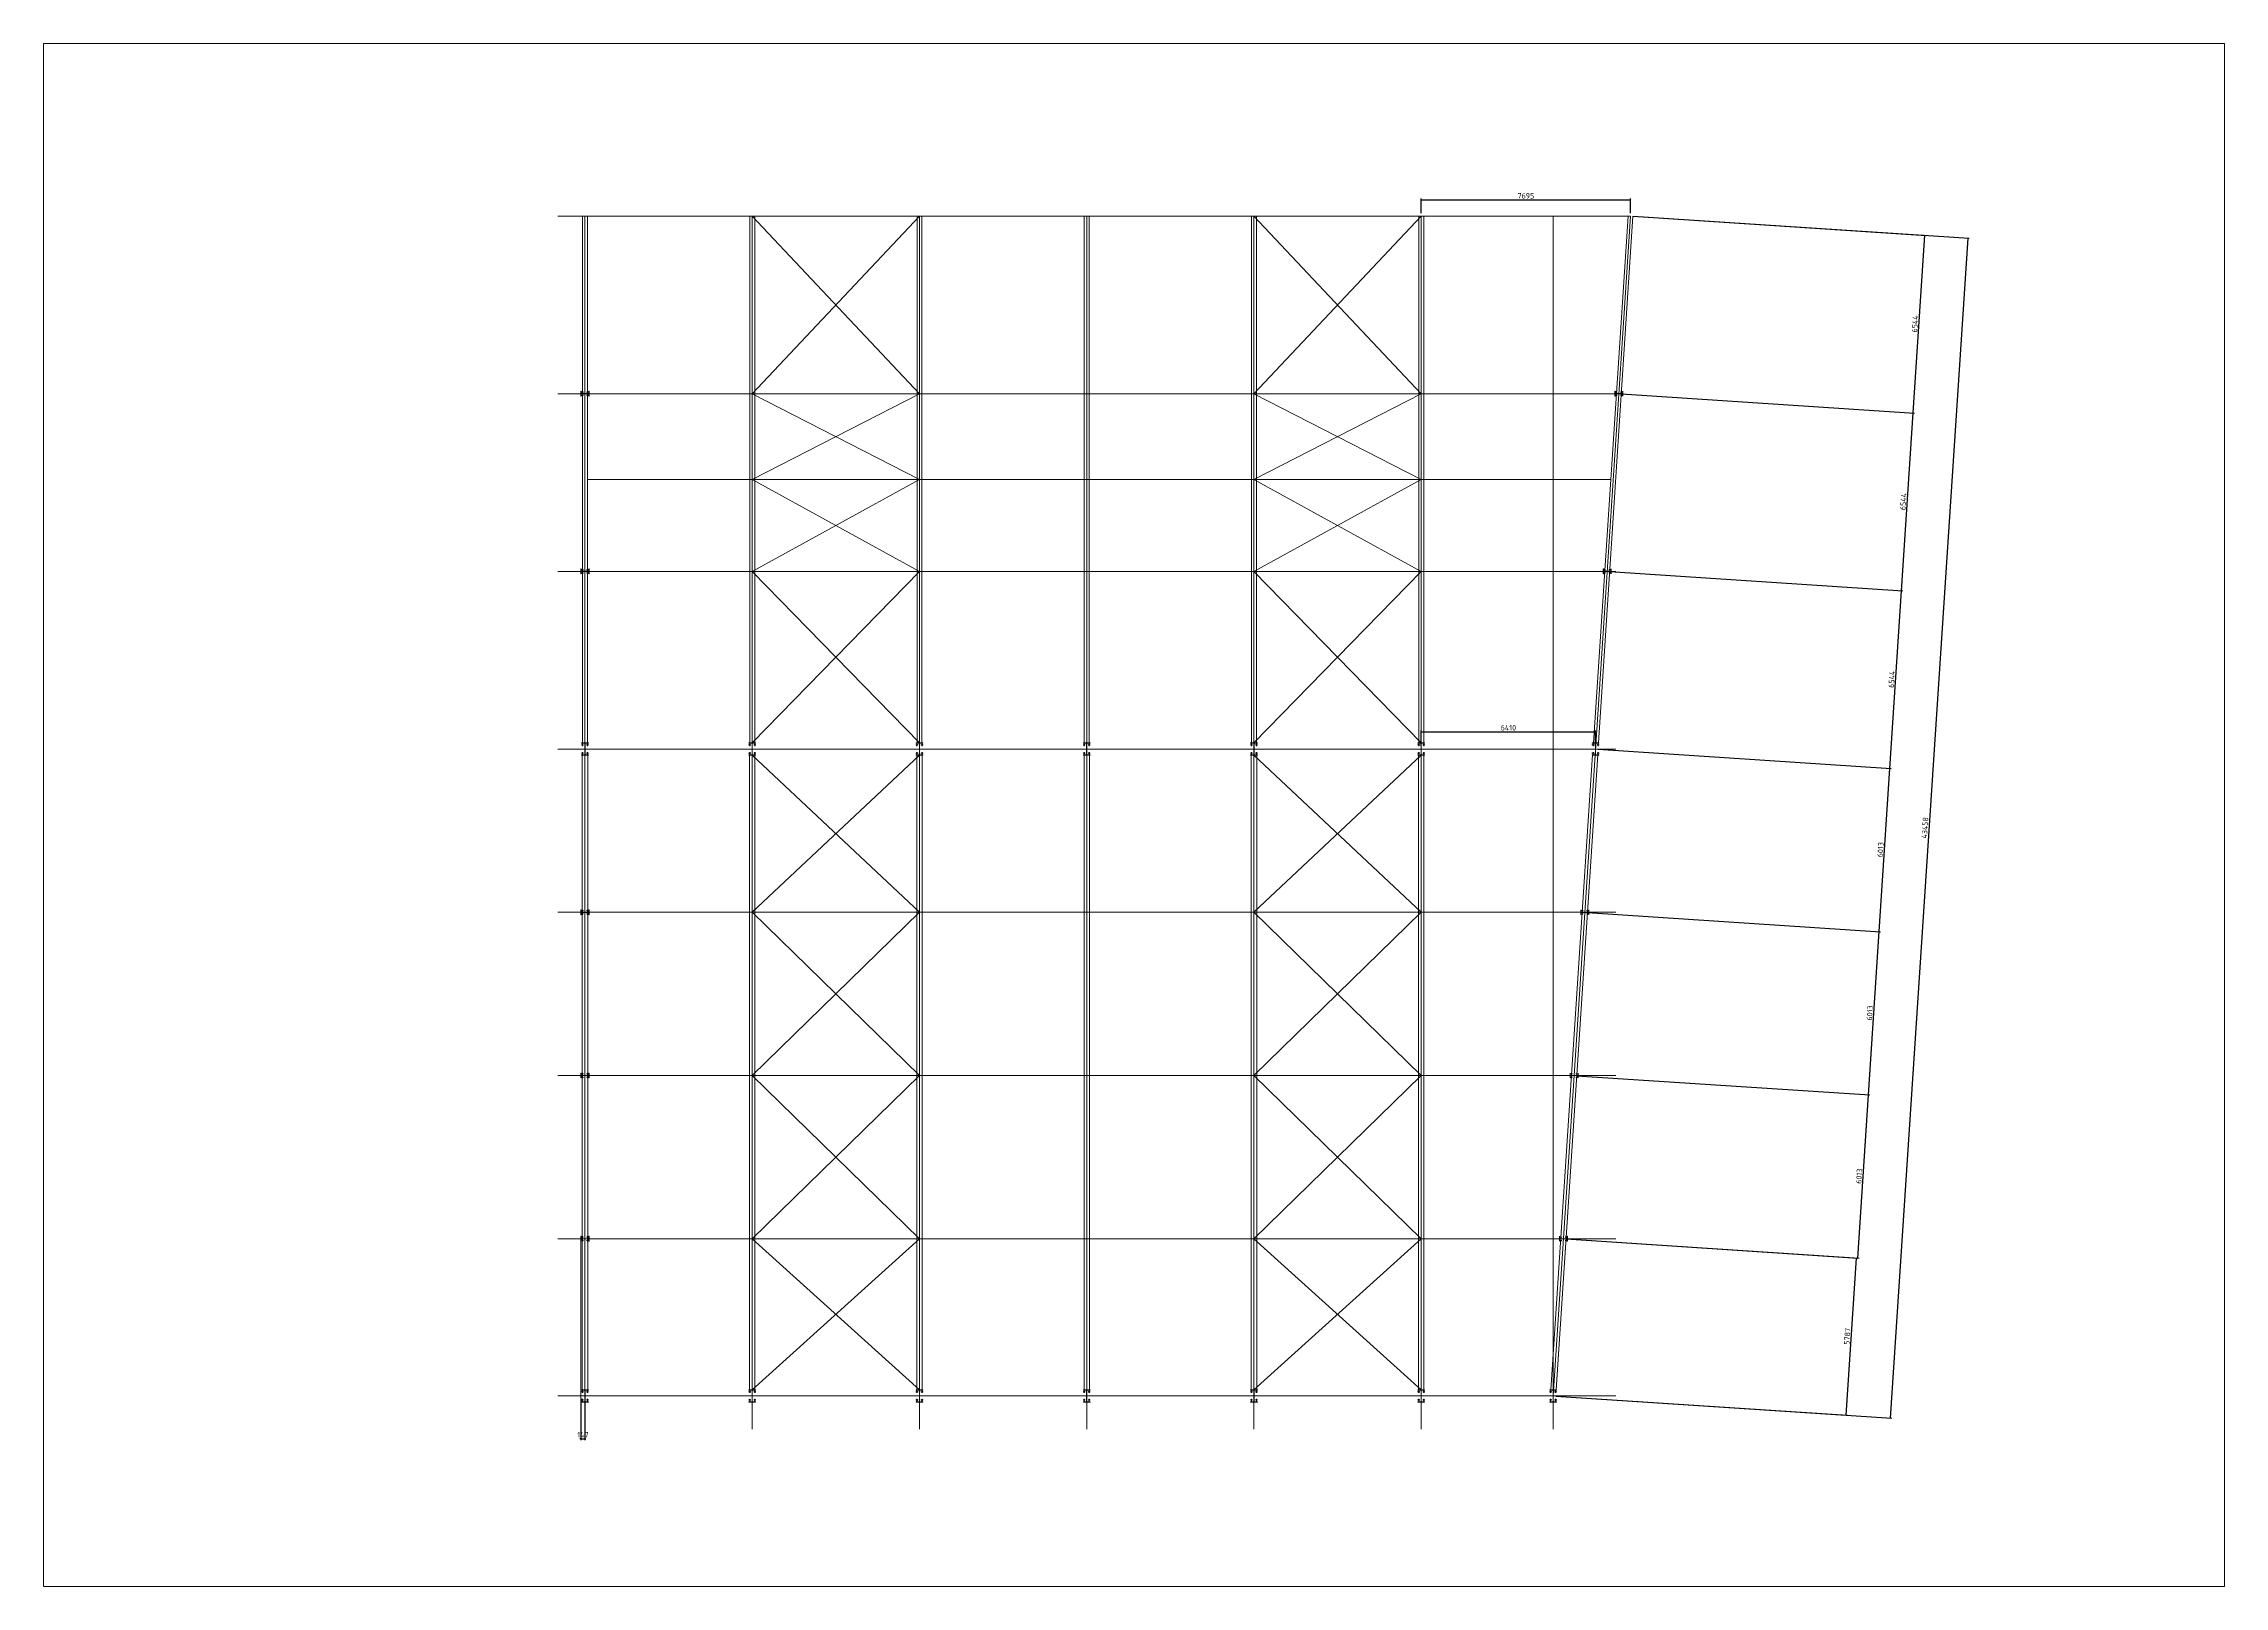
# Model space of a CAD drawing. Extents: x 485428 to 797698, y 56414 to 211814.
# Drawn here: x 485428 to 565618, y 98414 to 155114 of the extents above; entities that cross this region are included whole.
import ezdxf

# ---------------------------------------------------------------- set-up
doc = ezdxf.new("R2010")
doc.units = 0
doc.header["$LTSCALE"] = 1000
doc.header["$MEASUREMENT"] = 0
doc.layers.add('DOTE', color=1, linetype='Continuous')
doc.styles.get("Standard").update_dxf_attribs({"font": 'gbenor.shx', "bigfont": 'gbcbig.shx'})
doc.dimstyles.get("Standard").update_dxf_attribs({"dimscale": 100, "dimtxt": 2, "dimasz": 0.4, "dimexe": 0.5, "dimexo": 1, "dimgap": 0.5, "dimtad": 1, "dimdec": 0, "dimzin": 0, "dimdsep": 46, "dimtxsty": 'Standard', "dimblk": 'ARCHTICK', "dimcen": 0.09, "dimadec": 0, "dimazin": 0, "dimtfac": 1, "dimtdec": 0, "dimtix": 1, "dimtmove": 2, "dimatfit": 3, "dimfxl": 1, "dimtolj": 1, "dimtzin": 0, "dimarcsym": 0})

# ---------------------------------------------------------------- blocks, each defined once
blk = doc.blocks.new('_ArchTick')
at = {"color": 0, "linetype": 'ByBlock', "const_width": 0.4}
blk.add_lwpolyline([(-0.5, -0.5), (0.5, 0.5)], dxfattribs=at)
blk = doc.blocks.new('*D20')
at = {"color": 3, "lineweight": -2}
for p, q in [((543880, 148773), (556229, 147962)), ((556179, 147966), (553334, 104601)), ((541035, 105408), (553384, 104597))]:
    blk.add_line(p, q, dxfattribs=at)
at = {"layer": 'Defpoints', "color": 0}
for p in [(543781, 148779), (540935, 105414), (553334, 104601)]:
    blk.add_point(p, dxfattribs=at)
at = {"color": 3, "lineweight": -2, "xscale": 40, "yscale": 40, "zscale": 40}
for p, rotation in [((556179, 147966), 86.24591067450318), ((553334, 104601), 266.2459106745032)]:
    blk.add_blockref('_ArchTick', p, dxfattribs=dict(at, rotation=rotation))
at = {"color": 0, "lineweight": 15, "insert": (554607, 126293), "char_height": 200, "attachment_point": 5, "rotation": 86.24591}
blk.add_mtext('\\A1;43458', dxfattribs=at)
blk = doc.blocks.new('*D21')
at = {"color": 3, "lineweight": -2}
for p, q in [((536085, 129289), (536085, 129869)), ((536085, 129819), (542495, 129819)), ((542495, 129289), (542495, 129869))]:
    blk.add_line(p, q, dxfattribs=at)
at = {"layer": 'Defpoints', "color": 0}
for p in [(536085, 129189), (542495, 129819), (542495, 129189)]:
    blk.add_point(p, dxfattribs=at)
at = {"color": 3, "lineweight": -2, "xscale": 40, "yscale": 40, "zscale": 40, "rotation": 180}
blk.add_blockref('_ArchTick', (536085, 129819), dxfattribs=at)
at = {"color": 3, "lineweight": -2, "xscale": 40, "yscale": 40, "zscale": 40}
blk.add_blockref('_ArchTick', (542495, 129819), dxfattribs=at)
at = {"color": 0, "lineweight": 15, "insert": (539290, 129969), "char_height": 200, "attachment_point": 5}
blk.add_mtext('\\A1;6410', dxfattribs=at)
blk = doc.blocks.new('*D22')
at = {"color": 3, "lineweight": -2}
for p, q in [((541414, 111183), (552138, 110479)), ((551709, 104707), (552088, 110482)), ((541035, 105408), (551759, 104704))]:
    blk.add_line(p, q, dxfattribs=at)
at = {"layer": 'Defpoints', "color": 0}
for p in [(541314, 111189), (552088, 110482), (540935, 105414)]:
    blk.add_point(p, dxfattribs=at)
at = {"color": 3, "lineweight": -2, "xscale": 40, "yscale": 40, "zscale": 40}
for p, rotation in [((552088, 110482), 86.24591067450358), ((551709, 104707), 266.2459106745036)]:
    blk.add_blockref('_ArchTick', p, dxfattribs=dict(at, rotation=rotation))
at = {"color": 0, "lineweight": 15, "insert": (551749, 107604), "char_height": 200, "attachment_point": 5, "rotation": 86.24591}
blk.add_mtext('\\A1;5787', dxfattribs=at)
blk = doc.blocks.new('*D23')
at = {"color": 3, "lineweight": -2}
for p, q in [((541808, 117183), (552581, 116476)), ((552138, 110479), (552531, 116479)), ((541414, 111183), (552188, 110476))]:
    blk.add_line(p, q, dxfattribs=at)
at = {"layer": 'Defpoints', "color": 0}
for p in [(541708, 117189), (552531, 116479), (541314, 111189)]:
    blk.add_point(p, dxfattribs=at)
at = {"color": 3, "lineweight": -2, "xscale": 40, "yscale": 40, "zscale": 40}
for p, rotation in [((552531, 116479), 86.24591067447895), ((552138, 110479), 266.245910674479)]:
    blk.add_blockref('_ArchTick', p, dxfattribs=dict(at, rotation=rotation))
at = {"color": 0, "lineweight": 15, "insert": (552185, 113489), "char_height": 200, "attachment_point": 5, "rotation": 86.24591}
blk.add_mtext('\\A1;6013', dxfattribs=at)
blk = doc.blocks.new('*D24')
at = {"color": 3, "lineweight": -2}
for p, q in [((542201, 123183), (552975, 122476)), ((552531, 116479), (552925, 122479)), ((541808, 117183), (552581, 116476))]:
    blk.add_line(p, q, dxfattribs=at)
at = {"layer": 'Defpoints', "color": 0}
for p in [(542102, 123189), (552925, 122479), (541708, 117189)]:
    blk.add_point(p, dxfattribs=at)
at = {"color": 3, "lineweight": -2, "xscale": 40, "yscale": 40, "zscale": 40}
for p, rotation in [((552925, 122479), 86.24591067447895), ((552531, 116479), 266.245910674479)]:
    blk.add_blockref('_ArchTick', p, dxfattribs=dict(at, rotation=rotation))
at = {"color": 0, "lineweight": 15, "insert": (552579, 119489), "char_height": 200, "attachment_point": 5, "rotation": 86.24591}
blk.add_mtext('\\A1;6013', dxfattribs=at)
blk = doc.blocks.new('*D25')
at = {"color": 3, "lineweight": -2}
for p, q in [((542595, 129183), (553369, 128476)), ((552925, 122479), (553319, 128479)), ((542201, 123183), (552975, 122476))]:
    blk.add_line(p, q, dxfattribs=at)
at = {"layer": 'Defpoints', "color": 0}
for p in [(542495, 129189), (553319, 128479), (542102, 123189)]:
    blk.add_point(p, dxfattribs=at)
at = {"color": 3, "lineweight": -2, "xscale": 40, "yscale": 40, "zscale": 40}
for p, rotation in [((553319, 128479), 86.24591067447895), ((552925, 122479), 266.245910674479)]:
    blk.add_blockref('_ArchTick', p, dxfattribs=dict(at, rotation=rotation))
at = {"color": 0, "lineweight": 15, "insert": (552972, 125489), "char_height": 200, "attachment_point": 5, "rotation": 86.24591}
blk.add_mtext('\\A1;6013', dxfattribs=at)
blk = doc.blocks.new('*D26')
at = {"color": 3, "lineweight": -2}
for p, q in [((543024, 135713), (553797, 135006)), ((553319, 128479), (553747, 135009)), ((542595, 129183), (553369, 128476))]:
    blk.add_line(p, q, dxfattribs=at)
at = {"layer": 'Defpoints', "color": 0}
for p in [(542924, 135719), (553747, 135009), (542495, 129189)]:
    blk.add_point(p, dxfattribs=at)
at = {"color": 3, "lineweight": -2, "xscale": 40, "yscale": 40, "zscale": 40}
for p, rotation in [((553747, 135009), 86.24591067447895), ((553319, 128479), 266.245910674479)]:
    blk.add_blockref('_ArchTick', p, dxfattribs=dict(at, rotation=rotation))
at = {"color": 0, "lineweight": 15, "insert": (553383, 131754), "char_height": 200, "attachment_point": 5, "rotation": 86.24591}
blk.add_mtext('\\A1;6544', dxfattribs=at)
blk = doc.blocks.new('*D27')
at = {"color": 3, "lineweight": -2}
for p, q in [((543452, 142243), (554226, 141536)), ((553747, 135009), (554176, 141539)), ((543024, 135713), (553797, 135006))]:
    blk.add_line(p, q, dxfattribs=at)
at = {"layer": 'Defpoints', "color": 0}
for p in [(543352, 142249), (554176, 141539), (542924, 135719)]:
    blk.add_point(p, dxfattribs=at)
at = {"color": 3, "lineweight": -2, "xscale": 40, "yscale": 40, "zscale": 40}
for p, rotation in [((554176, 141539), 86.24591067447895), ((553747, 135009), 266.245910674479)]:
    blk.add_blockref('_ArchTick', p, dxfattribs=dict(at, rotation=rotation))
at = {"color": 0, "lineweight": 15, "insert": (553812, 138284), "char_height": 200, "attachment_point": 5, "rotation": 86.24591}
blk.add_mtext('\\A1;6544', dxfattribs=at)
blk = doc.blocks.new('*D28')
at = {"color": 3, "lineweight": -2}
for p, q in [((543880, 148773), (554654, 148066)), ((554176, 141539), (554604, 148069)), ((543452, 142243), (554226, 141536))]:
    blk.add_line(p, q, dxfattribs=at)
at = {"layer": 'Defpoints', "color": 0}
for p in [(543781, 148779), (554604, 148069), (543352, 142249)]:
    blk.add_point(p, dxfattribs=at)
at = {"color": 3, "lineweight": -2, "xscale": 40, "yscale": 40, "zscale": 40}
for p, rotation in [((554604, 148069), 86.24591067447895), ((554176, 141539), 266.245910674479)]:
    blk.add_blockref('_ArchTick', p, dxfattribs=dict(at, rotation=rotation))
at = {"color": 0, "lineweight": 15, "insert": (554240, 144814), "char_height": 200, "attachment_point": 5, "rotation": 86.24591}
blk.add_mtext('\\A1;6544', dxfattribs=at)
blk = doc.blocks.new('*D413')
at = {"color": 0, "lineweight": -2}
for p, q in [((505185, 105314), (505185, 103785)), ((505332, 105314), (505332, 103785)), ((505185, 103835), (505145, 103835)), ((505185, 103835), (505332, 103835)), ((505332, 103835), (505372, 103835))]:
    blk.add_line(p, q, dxfattribs=at)
at = {"layer": 'Defpoints', "color": 0}
for p in [(505185, 105414), (505332, 105414), (505332, 103835)]:
    blk.add_point(p, dxfattribs=at)
at = {"color": 0, "lineweight": -2, "xscale": 40, "yscale": 40, "zscale": 40}
blk.add_blockref('_ArchTick', (505185, 103835), dxfattribs=at)
at = {"color": 0, "lineweight": -2, "xscale": 40, "yscale": 40, "zscale": 40, "rotation": 180}
blk.add_blockref('_ArchTick', (505332, 103835), dxfattribs=at)
at = {"color": 0, "lineweight": 15, "insert": (505259, 103985), "char_height": 200, "attachment_point": 5}
blk.add_mtext('\\A1;147', dxfattribs=at)
blk = doc.blocks.new('*D3357')
at = {"color": 0, "lineweight": -2}
for p, q in [((536085, 148879), (536085, 149421)), ((536085, 149371), (543781, 149371)), ((543781, 148879), (543781, 149421))]:
    blk.add_line(p, q, dxfattribs=at)
at = {"layer": 'Defpoints', "color": 0}
for p in [(543781, 149371), (536085, 148779), (543781, 148779)]:
    blk.add_point(p, dxfattribs=at)
at = {"color": 0, "lineweight": -2, "xscale": 40, "yscale": 40, "zscale": 40, "rotation": 180}
blk.add_blockref('_ArchTick', (536085, 149371), dxfattribs=at)
at = {"color": 0, "lineweight": -2, "xscale": 40, "yscale": 40, "zscale": 40}
blk.add_blockref('_ArchTick', (543781, 149371), dxfattribs=at)
at = {"color": 0, "lineweight": 15, "insert": (539933, 149521), "char_height": 200, "attachment_point": 5}
blk.add_mtext('\\A1;7695', dxfattribs=at)

msp = doc.modelspace()

# ---------------------------------------------------------------- linework, layer by layer
at = {"color": 6, "lineweight": 15}
for p, q in [((517635.3, 142249.1), (511485.3, 148779.1)), ((517635.3, 148779.1), (511485.3, 142249.1)), ((536085.3, 142249.1), (529935.3, 148779.1)), ((536085.3, 148779.1), (529935.3, 142249.1)), ((511485.3, 139092.4), (517635.3, 142249.1)), ((511485.3, 142249.1), (517635.3, 139093.2)), ((529935.3, 139094.8), (536085.3, 142249.1)), ((529935.3, 142249.1), (536085.3, 139095.6)), ((517635.3, 139093.2), (511485.3, 135719.1)), ((517635.3, 135719.1), (511485.3, 139092.4)), ((536085.3, 139095.6), (529935.3, 135719.1)), ((536085.3, 135719.1), (529935.3, 139094.8)), ((511485.3, 129414.1), (517635.3, 135719.1)), ((511485.3, 135719.1), (517635.3, 129414.1)), ((529935.3, 129414.1), (536085.3, 135719.1)), ((529935.3, 135719.1), (536085.3, 129414.1)), ((517635.3, 123189.1), (511485.3, 128964.1)), ((517635.3, 128964.1), (511485.3, 123189.1)), ((536085.3, 123189.1), (529935.3, 128964.1)), ((536085.3, 128964.1), (529935.3, 123189.1)), ((511485.3, 117189.1), (517635.3, 123189.1)), ((511485.3, 123189.1), (517635.3, 117189.1)), ((529935.3, 117189.1), (536085.3, 123189.1)), ((529935.3, 123189.1), (536085.3, 117189.1)), ((517635.3, 111189.1), (511485.3, 117189.1)), ((517635.3, 117189.1), (511485.3, 111189.1)), ((536085.3, 111189.1), (529935.3, 117189.1)), ((536085.3, 117189.1), (529935.3, 111189.1)), ((511485.3, 105639.1), (517635.3, 111189.1)), ((511485.3, 111189.1), (517635.3, 105639.1)), ((529935.3, 105639.1), (536085.3, 111189.1)), ((529935.3, 111189.1), (536085.3, 105639.1))]:
    msp.add_line(p, q, dxfattribs=at)
at = {"lineweight": 15}
msp.add_line((540935.3, 105414.1), (543780.7, 148779.1), dxfattribs=at)
at = {"color": 4, "lineweight": 15}
for p, q in [((542419.9, 129414.1), (543690.5, 148779.1)), ((542600.2, 129414.1), (543870.9, 148779.1)), ((505185.3, 142159.1), (505185.3, 142339.1)), ((505185.3, 142339.1), (505193.3, 142339.1)), ((505193.3, 142159.1), (505185.3, 142159.1)), ((505193.3, 142339.1), (505193.3, 142159.1)), ((505477.3, 142252.1), (505193.3, 142252.1)), ((505477.3, 142246.1), (505193.3, 142246.1)), ((505485.3, 142339.1), (505477.3, 142339.1)), ((505477.3, 142339.1), (505477.3, 142159.1)), ((505477.3, 142159.1), (505485.3, 142159.1)), ((505485.3, 142159.1), (505485.3, 142339.1)), ((543202.2, 142159.1), (543202.2, 142339.1)), ((543202.2, 142339.1), (543210.2, 142339.1)), ((543210.2, 142159.1), (543202.2, 142159.1)), ((543210.2, 142339.1), (543210.2, 142159.1)), ((543494.2, 142252.1), (543210.2, 142252.1)), ((543494.2, 142246.1), (543210.2, 142246.1)), ((543502.2, 142339.1), (543494.2, 142339.1)), ((543494.2, 142339.1), (543494.2, 142159.1)), ((543494.2, 142159.1), (543502.2, 142159.1)), ((543502.2, 142159.1), (543502.2, 142339.1)), ((505185.3, 135629.1), (505185.3, 135809.1)), ((505185.3, 135809.1), (505193.3, 135809.1)), ((505193.3, 135629.1), (505185.3, 135629.1)), ((505193.3, 135809.1), (505193.3, 135629.1)), ((505477.3, 135722.1), (505193.3, 135722.1)), ((505477.3, 135716.1), (505193.3, 135716.1)), ((505485.3, 135809.1), (505477.3, 135809.1)), ((505477.3, 135809.1), (505477.3, 135629.1)), ((505477.3, 135629.1), (505485.3, 135629.1)), ((505485.3, 135629.1), (505485.3, 135809.1)), ((542773.8, 135629.1), (542773.8, 135809.1)), ((542773.8, 135809.1), (542781.8, 135809.1)), ((542781.8, 135629.1), (542773.8, 135629.1)), ((542781.8, 135809.1), (542781.8, 135629.1)), ((543065.8, 135722.1), (542781.8, 135722.1)), ((543065.8, 135716.1), (542781.8, 135716.1)), ((543073.8, 135809.1), (543065.8, 135809.1)), ((543065.8, 135809.1), (543065.8, 135629.1)), ((543065.8, 135629.1), (543073.8, 135629.1)), ((543073.8, 135629.1), (543073.8, 135809.1)), ((505335.3, 129414.1), (505210.3, 129414.1)), ((505210.3, 129414.1), (505210.3, 129404.1)), ((505210.3, 129404.1), (505460.3, 129404.1)), ((505332.3, 129404.1), (505332.3, 128974.1)), ((505460.3, 129414.1), (505335.3, 129414.1)), ((505338.3, 129404.1), (505338.3, 128974.1)), ((505460.3, 129404.1), (505460.3, 129414.1)), ((511485.3, 129414.1), (511360.3, 129414.1)), ((511360.3, 129414.1), (511360.3, 129404.1)), ((511360.3, 129404.1), (511610.3, 129404.1)), ((511482.3, 129404.1), (511482.3, 128974.1)), ((511610.3, 129414.1), (511485.3, 129414.1)), ((511488.3, 129404.1), (511488.3, 128974.1)), ((511610.3, 129404.1), (511610.3, 129414.1)), ((517635.3, 129414.1), (517510.3, 129414.1)), ((517510.3, 129414.1), (517510.3, 129404.1)), ((517510.3, 129404.1), (517760.3, 129404.1)), ((517632.3, 129404.1), (517632.3, 128974.1)), ((517760.3, 129414.1), (517635.3, 129414.1)), ((517638.3, 129404.1), (517638.3, 128974.1)), ((517760.3, 129404.1), (517760.3, 129414.1)), ((523785.3, 129414.1), (523660.3, 129414.1)), ((523660.3, 129414.1), (523660.3, 129404.1)), ((523660.3, 129404.1), (523910.3, 129404.1)), ((523782.3, 129404.1), (523782.3, 128974.1)), ((523910.3, 129414.1), (523785.3, 129414.1)), ((523788.3, 129404.1), (523788.3, 128974.1)), ((523910.3, 129404.1), (523910.3, 129414.1)), ((529935.3, 129414.1), (529810.3, 129414.1)), ((529810.3, 129414.1), (529810.3, 129404.1)), ((529810.3, 129404.1), (530060.3, 129404.1)), ((529932.3, 129404.1), (529932.3, 128974.1)), ((530060.3, 129414.1), (529935.3, 129414.1)), ((529938.3, 129404.1), (529938.3, 128974.1)), ((530060.3, 129404.1), (530060.3, 129414.1)), ((536085.3, 129414.1), (535960.3, 129414.1)), ((535960.3, 129414.1), (535960.3, 129404.1)), ((535960.3, 129404.1), (536210.3, 129404.1)), ((536082.3, 129404.1), (536082.3, 128974.1)), ((536210.3, 129414.1), (536085.3, 129414.1)), ((536088.3, 129404.1), (536088.3, 128974.1)), ((536210.3, 129404.1), (536210.3, 129414.1)), ((542495.3, 129414.1), (542370.3, 129414.1)), ((542370.3, 129414.1), (542370.3, 129404.1)), ((542370.3, 129404.1), (542620.3, 129404.1)), ((542492.3, 129404.1), (542492.3, 128974.1)), ((542620.3, 129414.1), (542495.3, 129414.1)), ((542498.3, 129404.1), (542498.3, 128974.1)), ((542620.3, 129404.1), (542620.3, 129414.1)), ((505210.3, 128964.1), (505210.3, 128974.1)), ((505210.3, 128974.1), (505460.3, 128974.1)), ((505335.3, 128964.1), (505210.3, 128964.1)), ((505460.3, 128964.1), (505335.3, 128964.1)), ((505460.3, 128974.1), (505460.3, 128964.1)), ((511360.3, 128964.1), (511360.3, 128974.1)), ((511360.3, 128974.1), (511610.3, 128974.1)), ((511485.3, 128964.1), (511360.3, 128964.1)), ((511610.3, 128964.1), (511485.3, 128964.1)), ((511610.3, 128974.1), (511610.3, 128964.1)), ((517510.3, 128964.1), (517510.3, 128974.1)), ((517510.3, 128974.1), (517760.3, 128974.1)), ((517635.3, 128964.1), (517510.3, 128964.1)), ((517760.3, 128964.1), (517635.3, 128964.1)), ((517760.3, 128974.1), (517760.3, 128964.1)), ((523660.3, 128964.1), (523660.3, 128974.1)), ((523660.3, 128974.1), (523910.3, 128974.1)), ((523785.3, 128964.1), (523660.3, 128964.1)), ((523910.3, 128964.1), (523785.3, 128964.1)), ((523910.3, 128974.1), (523910.3, 128964.1)), ((529810.3, 128964.1), (529810.3, 128974.1)), ((529810.3, 128974.1), (530060.3, 128974.1)), ((529935.3, 128964.1), (529810.3, 128964.1)), ((530060.3, 128964.1), (529935.3, 128964.1)), ((530060.3, 128974.1), (530060.3, 128964.1)), ((535960.3, 128964.1), (535960.3, 128974.1)), ((535960.3, 128974.1), (536210.3, 128974.1)), ((536085.3, 128964.1), (535960.3, 128964.1)), ((536210.3, 128964.1), (536085.3, 128964.1)), ((536210.3, 128974.1), (536210.3, 128964.1)), ((540849.8, 105639.1), (542381, 128974.1)), ((541050.3, 105639.1), (542581.4, 128974.1)), ((542370.3, 128964.1), (542370.3, 128974.1)), ((542370.3, 128974.1), (542620.3, 128974.1)), ((542495.3, 128964.1), (542370.3, 128964.1)), ((542620.3, 128964.1), (542495.3, 128964.1)), ((542620.3, 128974.1), (542620.3, 128964.1)), ((505185.3, 123099.1), (505185.3, 123279.1)), ((505185.3, 123279.1), (505193.3, 123279.1)), ((505193.3, 123099.1), (505185.3, 123099.1)), ((505193.3, 123279.1), (505193.3, 123099.1)), ((505477.3, 123192.1), (505193.3, 123192.1)), ((505477.3, 123186.1), (505193.3, 123186.1)), ((505485.3, 123279.1), (505477.3, 123279.1)), ((505477.3, 123279.1), (505477.3, 123099.1)), ((505477.3, 123099.1), (505485.3, 123099.1)), ((505485.3, 123099.1), (505485.3, 123279.1)), ((541951.6, 123099.1), (541951.6, 123279.1)), ((541951.6, 123279.1), (541959.6, 123279.1)), ((541959.6, 123099.1), (541951.6, 123099.1)), ((541959.6, 123279.1), (541959.6, 123099.1)), ((542243.6, 123192.1), (541959.6, 123192.1)), ((542243.6, 123186.1), (541959.6, 123186.1)), ((542251.6, 123279.1), (542243.6, 123279.1)), ((542243.6, 123279.1), (542243.6, 123099.1)), ((542243.6, 123099.1), (542251.6, 123099.1)), ((542251.6, 123099.1), (542251.6, 123279.1)), ((505185.3, 117099.1), (505185.3, 117279.1)), ((505185.3, 117279.1), (505193.3, 117279.1)), ((505193.3, 117099.1), (505185.3, 117099.1)), ((505193.3, 117279.1), (505193.3, 117099.1)), ((505477.3, 117192.1), (505193.3, 117192.1)), ((505477.3, 117186.1), (505193.3, 117186.1)), ((505485.3, 117279.1), (505477.3, 117279.1)), ((505477.3, 117279.1), (505477.3, 117099.1)), ((505477.3, 117099.1), (505485.3, 117099.1)), ((505485.3, 117099.1), (505485.3, 117279.1)), ((541557.9, 117099.1), (541557.9, 117279.1)), ((541557.9, 117279.1), (541565.9, 117279.1)), ((541565.9, 117099.1), (541557.9, 117099.1)), ((541565.9, 117279.1), (541565.9, 117099.1)), ((541849.9, 117192.1), (541565.9, 117192.1)), ((541849.9, 117186.1), (541565.9, 117186.1)), ((541857.9, 117279.1), (541849.9, 117279.1)), ((541849.9, 117279.1), (541849.9, 117099.1)), ((541849.9, 117099.1), (541857.9, 117099.1)), ((541857.9, 117099.1), (541857.9, 117279.1)), ((505185.3, 111099.1), (505185.3, 111279.1)), ((505185.3, 111279.1), (505193.3, 111279.1)), ((505193.3, 111099.1), (505185.3, 111099.1)), ((505193.3, 111279.1), (505193.3, 111099.1)), ((505477.3, 111192.1), (505193.3, 111192.1)), ((505477.3, 111186.1), (505193.3, 111186.1)), ((505485.3, 111279.1), (505477.3, 111279.1)), ((505477.3, 111279.1), (505477.3, 111099.1)), ((505477.3, 111099.1), (505485.3, 111099.1)), ((505485.3, 111099.1), (505485.3, 111279.1)), ((541164.2, 111099.1), (541164.2, 111279.1)), ((541164.2, 111279.1), (541172.2, 111279.1)), ((541172.2, 111099.1), (541164.2, 111099.1)), ((541172.2, 111279.1), (541172.2, 111099.1)), ((541456.2, 111192.1), (541172.2, 111192.1)), ((541456.2, 111186.1), (541172.2, 111186.1)), ((541464.2, 111279.1), (541456.2, 111279.1)), ((541456.2, 111279.1), (541456.2, 111099.1)), ((541456.2, 111099.1), (541464.2, 111099.1)), ((541464.2, 111099.1), (541464.2, 111279.1)), ((505335.3, 105639.1), (505210.3, 105639.1)), ((505210.3, 105639.1), (505210.3, 105629.1)), ((505210.3, 105629.1), (505460.3, 105629.1)), ((505210.3, 105189.1), (505210.3, 105199.1)), ((505210.3, 105199.1), (505460.3, 105199.1)), ((505335.3, 105189.1), (505210.3, 105189.1)), ((505332.3, 105629.1), (505332.3, 105199.1)), ((505460.3, 105639.1), (505335.3, 105639.1)), ((505460.3, 105189.1), (505335.3, 105189.1)), ((505338.3, 105629.1), (505338.3, 105199.1)), ((505460.3, 105629.1), (505460.3, 105639.1)), ((505460.3, 105199.1), (505460.3, 105189.1)), ((511485.3, 105639.1), (511360.3, 105639.1)), ((511360.3, 105639.1), (511360.3, 105629.1)), ((511360.3, 105629.1), (511610.3, 105629.1)), ((511360.3, 105189.1), (511360.3, 105199.1)), ((511360.3, 105199.1), (511610.3, 105199.1)), ((511485.3, 105189.1), (511360.3, 105189.1)), ((511482.3, 105629.1), (511482.3, 105199.1)), ((511610.3, 105639.1), (511485.3, 105639.1)), ((511610.3, 105189.1), (511485.3, 105189.1)), ((511488.3, 105629.1), (511488.3, 105199.1)), ((511610.3, 105629.1), (511610.3, 105639.1)), ((511610.3, 105199.1), (511610.3, 105189.1)), ((517635.3, 105639.1), (517510.3, 105639.1)), ((517510.3, 105639.1), (517510.3, 105629.1)), ((517510.3, 105629.1), (517760.3, 105629.1)), ((517510.3, 105189.1), (517510.3, 105199.1)), ((517510.3, 105199.1), (517760.3, 105199.1)), ((517635.3, 105189.1), (517510.3, 105189.1)), ((517632.3, 105629.1), (517632.3, 105199.1)), ((517760.3, 105639.1), (517635.3, 105639.1)), ((517760.3, 105189.1), (517635.3, 105189.1)), ((517638.3, 105629.1), (517638.3, 105199.1)), ((517760.3, 105629.1), (517760.3, 105639.1)), ((517760.3, 105199.1), (517760.3, 105189.1)), ((523785.3, 105639.1), (523660.3, 105639.1)), ((523660.3, 105639.1), (523660.3, 105629.1)), ((523660.3, 105629.1), (523910.3, 105629.1)), ((523660.3, 105189.1), (523660.3, 105199.1)), ((523660.3, 105199.1), (523910.3, 105199.1)), ((523785.3, 105189.1), (523660.3, 105189.1)), ((523782.3, 105629.1), (523782.3, 105199.1)), ((523910.3, 105639.1), (523785.3, 105639.1)), ((523910.3, 105189.1), (523785.3, 105189.1)), ((523788.3, 105629.1), (523788.3, 105199.1)), ((523910.3, 105629.1), (523910.3, 105639.1)), ((523910.3, 105199.1), (523910.3, 105189.1)), ((529935.3, 105639.1), (529810.3, 105639.1)), ((529810.3, 105639.1), (529810.3, 105629.1)), ((529810.3, 105629.1), (530060.3, 105629.1)), ((529810.3, 105189.1), (529810.3, 105199.1)), ((529810.3, 105199.1), (530060.3, 105199.1)), ((529935.3, 105189.1), (529810.3, 105189.1)), ((529932.3, 105629.1), (529932.3, 105199.1)), ((530060.3, 105639.1), (529935.3, 105639.1)), ((530060.3, 105189.1), (529935.3, 105189.1)), ((529938.3, 105629.1), (529938.3, 105199.1)), ((530060.3, 105629.1), (530060.3, 105639.1)), ((530060.3, 105199.1), (530060.3, 105189.1)), ((536085.3, 105639.1), (535960.3, 105639.1)), ((535960.3, 105639.1), (535960.3, 105629.1)), ((535960.3, 105629.1), (536210.3, 105629.1)), ((535960.3, 105189.1), (535960.3, 105199.1)), ((535960.3, 105199.1), (536210.3, 105199.1)), ((536085.3, 105189.1), (535960.3, 105189.1)), ((536082.3, 105629.1), (536082.3, 105199.1)), ((536210.3, 105639.1), (536085.3, 105639.1)), ((536210.3, 105189.1), (536085.3, 105189.1)), ((536088.3, 105629.1), (536088.3, 105199.1)), ((536210.3, 105629.1), (536210.3, 105639.1)), ((536210.3, 105199.1), (536210.3, 105189.1)), ((540935.3, 105639.1), (540810.3, 105639.1)), ((540810.3, 105639.1), (540810.3, 105629.1)), ((540810.3, 105629.1), (541060.3, 105629.1)), ((540810.3, 105189.1), (540810.3, 105199.1)), ((540810.3, 105199.1), (541060.3, 105199.1)), ((540935.3, 105189.1), (540810.3, 105189.1)), ((540932.3, 105629.1), (540932.3, 105199.1)), ((541060.3, 105639.1), (540935.3, 105639.1)), ((541060.3, 105189.1), (540935.3, 105189.1)), ((540938.3, 105629.1), (540938.3, 105199.1)), ((541060.3, 105629.1), (541060.3, 105639.1)), ((541060.3, 105199.1), (541060.3, 105189.1))]:
    msp.add_line(p, q, dxfattribs=at)
at = {"color": 2, "lineweight": 15}
for p, q in [((505335.3, 142249.1), (505485.3, 142249.1)), ((511395.3, 142249.1), (517725.3, 142249.1)), ((523695.3, 142249.1), (523875.3, 142249.1)), ((529845.3, 142249.1), (536175.3, 142249.1)), ((505425.3, 139091.6), (543055.2, 139096.6)), ((505335.3, 135719.1), (505485.3, 135719.1)), ((511395.3, 135719.1), (517725.3, 135719.1)), ((523695.3, 135719.1), (523875.3, 135719.1)), ((529845.3, 135719.1), (536175.3, 135719.1)), ((505335.3, 129189.1), (542492.3, 129189.1)), ((505335.3, 123189.1), (541951.6, 123189.1)), ((505335.3, 117189.1), (541557.9, 117189.1)), ((505335.3, 111189.1), (541164.2, 111189.1)), ((505338.3, 105414.1), (540932.3, 105414.1))]:
    msp.add_line(p, q, dxfattribs=at)
at = {"color": 1, "lineweight": 15}
msp.add_line((505185.3, 111099.1), (505185.3, 105107.5), dxfattribs=at)
at = {"lineweight": 15}
msp.add_lwpolyline([(485428.1, 155114.2), (565618.1, 155114.2), (565618.1, 98414.2), (485428.1, 98414.2)], close=True, dxfattribs=at)
for centre, radius in [((505240.3, 142309.1), 14.5), ((505240.3, 142189.1), 14.5), ((505430.3, 142309.1), 14.5), ((505430.3, 142189.1), 14.5), ((543257.2, 142309.1), 14.5), ((543257.2, 142189.1), 14.5), ((543447.2, 142309.1), 14.5), ((543447.2, 142189.1), 14.5), ((505240.3, 135779.1), 14.5), ((505240.3, 135659.1), 14.5), ((505430.3, 135779.1), 14.5), ((505430.3, 135659.1), 14.5), ((542828.8, 135779.1), 14.5), ((542828.8, 135659.1), 14.5), ((543018.8, 135779.1), 14.5), ((543018.8, 135659.1), 14.5), ((505242.8, 129339.1), 19), ((505427.8, 129339.1), 19), ((511392.8, 129339.1), 19), ((511577.8, 129339.1), 19), ((517542.8, 129339.1), 19), ((517727.8, 129339.1), 19), ((523692.8, 129339.1), 19), ((523877.8, 129339.1), 19), ((529842.8, 129339.1), 19), ((530027.8, 129339.1), 19), ((535992.8, 129339.1), 19), ((536177.8, 129339.1), 19), ((542402.8, 129339.1), 19), ((542587.8, 129339.1), 19), ((505242.8, 129039.1), 19), ((505427.8, 129039.1), 19), ((511392.8, 129039.1), 19), ((511577.8, 129039.1), 19), ((517542.8, 129039.1), 19), ((517727.8, 129039.1), 19), ((523692.8, 129039.1), 19), ((523877.8, 129039.1), 19), ((529842.8, 129039.1), 19), ((530027.8, 129039.1), 19), ((535992.8, 129039.1), 19), ((536177.8, 129039.1), 19), ((542402.8, 129039.1), 19), ((542587.8, 129039.1), 19), ((505240.3, 123249.1), 14.5), ((505240.3, 123129.1), 14.5), ((505430.3, 123249.1), 14.5), ((505430.3, 123129.1), 14.5), ((542006.6, 123249.1), 14.5), ((542006.6, 123129.1), 14.5), ((542196.6, 123249.1), 14.5), ((542196.6, 123129.1), 14.5), ((505240.3, 117249.1), 14.5), ((505240.3, 117129.1), 14.5), ((505430.3, 117249.1), 14.5), ((505430.3, 117129.1), 14.5), ((541612.9, 117249.1), 14.5), ((541612.9, 117129.1), 14.5), ((541802.9, 117249.1), 14.5), ((541802.9, 117129.1), 14.5), ((505240.3, 111249.1), 14.5), ((505240.3, 111129.1), 14.5), ((505430.3, 111249.1), 14.5), ((505430.3, 111129.1), 14.5), ((541219.2, 111249.1), 14.5), ((541219.2, 111129.1), 14.5), ((541409.2, 111249.1), 14.5), ((541409.2, 111129.1), 14.5), ((505242.8, 105564.1), 19), ((505242.8, 105264.1), 19), ((505427.8, 105564.1), 19), ((505427.8, 105264.1), 19), ((511392.8, 105564.1), 19), ((511392.8, 105264.1), 19), ((511577.8, 105564.1), 19), ((511577.8, 105264.1), 19), ((517542.8, 105564.1), 19), ((517542.8, 105264.1), 19), ((517727.8, 105564.1), 19), ((517727.8, 105264.1), 19), ((523692.8, 105564.1), 19), ((523692.8, 105264.1), 19), ((523877.8, 105564.1), 19), ((523877.8, 105264.1), 19), ((529842.8, 105564.1), 19), ((529842.8, 105264.1), 19), ((530027.8, 105564.1), 19), ((530027.8, 105264.1), 19), ((535992.8, 105564.1), 19), ((535992.8, 105264.1), 19), ((536177.8, 105564.1), 19), ((536177.8, 105264.1), 19), ((540842.8, 105564.1), 19), ((540842.8, 105264.1), 19), ((541027.8, 105564.1), 19), ((541027.8, 105264.1), 19)]:
    msp.add_circle(centre, radius, dxfattribs=at)
at = {"layer": 'DOTE', "lineweight": 15}
for p, q in [((504335.3, 148779.1), (543780.7, 148779.1)), ((505335.3, 104189.1), (505335.3, 148779.1)), ((511485.3, 104189.1), (511485.3, 148779.1)), ((517635.3, 104189.1), (517635.3, 148779.1)), ((523785.3, 104189.1), (523785.3, 148779.1)), ((529935.3, 104189.1), (529935.3, 148779.1)), ((536085.3, 104189.1), (536085.3, 148779.1)), ((540935.3, 104189.1), (540935.3, 148779.1)), ((504335.3, 142249.1), (543352.2, 142249.1)), ((504335.3, 135719.1), (543235.3, 135719.1)), ((504335.3, 129189.1), (543235.3, 129189.1)), ((504335.3, 123189.1), (543235.3, 123189.1)), ((504335.3, 117189.1), (543235.3, 117189.1)), ((504335.3, 111189.1), (543235.3, 111189.1)), ((504335.3, 105414.1), (543235.3, 105414.1))]:
    msp.add_line(p, q, dxfattribs=at)
at = {"layer": 'DOTE', "color": 4, "lineweight": 15}
for p, q in [((505245.3, 129404.1), (505245.3, 148779.1)), ((505425.3, 129404.1), (505425.3, 148779.1)), ((511395.3, 129404.1), (511395.3, 148779.1)), ((511575.3, 129404.1), (511575.3, 148779.1)), ((517545.3, 129404.1), (517545.3, 148779.1)), ((517725.3, 129404.1), (517725.3, 148779.1)), ((523695.3, 129404.1), (523695.3, 148779.1)), ((523875.3, 129404.1), (523875.3, 148779.1)), ((529845.3, 129404.1), (529845.3, 148779.1)), ((530025.3, 129404.1), (530025.3, 148779.1)), ((535995.3, 129404.1), (535995.3, 148779.1)), ((536175.3, 129404.1), (536175.3, 148779.1)), ((505235.3, 105639.1), (505235.3, 128974.1)), ((505435.3, 105639.1), (505435.3, 128974.1)), ((511385.3, 105639.1), (511385.3, 128974.1)), ((511585.3, 105639.1), (511585.3, 128974.1)), ((517535.3, 105639.1), (517535.3, 128974.1)), ((517735.3, 105639.1), (517735.3, 128974.1)), ((523685.3, 105639.1), (523685.3, 128974.1)), ((523885.3, 105639.1), (523885.3, 128974.1)), ((529835.3, 105639.1), (529835.3, 128974.1)), ((530035.3, 105639.1), (530035.3, 128974.1)), ((535985.3, 105639.1), (535985.3, 128974.1)), ((536185.3, 105639.1), (536185.3, 128974.1))]:
    msp.add_line(p, q, dxfattribs=at)
at = {"layer": 'DOTE', "color": 0, "lineweight": 15}
for p, q in [((505205.8, 142309.1), (505274.8, 142309.1)), ((505205.8, 142189.1), (505274.8, 142189.1)), ((505240.3, 142274.6), (505240.3, 142343.6)), ((505240.3, 142154.6), (505240.3, 142223.6)), ((505395.8, 142309.1), (505464.8, 142309.1)), ((505395.8, 142189.1), (505464.8, 142189.1)), ((505430.3, 142274.6), (505430.3, 142343.6)), ((505430.3, 142154.6), (505430.3, 142223.6)), ((543222.7, 142309.1), (543291.7, 142309.1)), ((543222.7, 142189.1), (543291.7, 142189.1)), ((543257.2, 142274.6), (543257.2, 142343.6)), ((543257.2, 142154.6), (543257.2, 142223.6)), ((543412.7, 142309.1), (543481.7, 142309.1)), ((543412.7, 142189.1), (543481.7, 142189.1)), ((543447.2, 142274.6), (543447.2, 142343.6)), ((543447.2, 142154.6), (543447.2, 142223.6)), ((505205.8, 135779.1), (505274.8, 135779.1)), ((505205.8, 135659.1), (505274.8, 135659.1)), ((505240.3, 135744.6), (505240.3, 135813.6)), ((505240.3, 135624.6), (505240.3, 135693.6)), ((505395.8, 135779.1), (505464.8, 135779.1)), ((505395.8, 135659.1), (505464.8, 135659.1)), ((505430.3, 135744.6), (505430.3, 135813.6)), ((505430.3, 135624.6), (505430.3, 135693.6)), ((542794.3, 135779.1), (542863.3, 135779.1)), ((542794.3, 135659.1), (542863.3, 135659.1)), ((542828.8, 135744.6), (542828.8, 135813.6)), ((542828.8, 135624.6), (542828.8, 135693.6)), ((542984.3, 135779.1), (543053.3, 135779.1)), ((542984.3, 135659.1), (543053.3, 135659.1)), ((543018.8, 135744.6), (543018.8, 135813.6)), ((543018.8, 135624.6), (543018.8, 135693.6)), ((505203.8, 129339.1), (505281.8, 129339.1)), ((505242.8, 129300.1), (505242.8, 129378.1)), ((505388.8, 129339.1), (505466.8, 129339.1)), ((505427.8, 129300.1), (505427.8, 129378.1)), ((511353.8, 129339.1), (511431.8, 129339.1)), ((511392.8, 129300.1), (511392.8, 129378.1)), ((511538.8, 129339.1), (511616.8, 129339.1)), ((511577.8, 129300.1), (511577.8, 129378.1)), ((517503.8, 129339.1), (517581.8, 129339.1)), ((517542.8, 129300.1), (517542.8, 129378.1)), ((517688.8, 129339.1), (517766.8, 129339.1)), ((517727.8, 129300.1), (517727.8, 129378.1)), ((523653.8, 129339.1), (523731.8, 129339.1)), ((523692.8, 129300.1), (523692.8, 129378.1)), ((523838.8, 129339.1), (523916.8, 129339.1)), ((523877.8, 129300.1), (523877.8, 129378.1)), ((529803.8, 129339.1), (529881.8, 129339.1)), ((529842.8, 129300.1), (529842.8, 129378.1)), ((529988.8, 129339.1), (530066.8, 129339.1)), ((530027.8, 129300.1), (530027.8, 129378.1)), ((535953.8, 129339.1), (536031.8, 129339.1)), ((535992.8, 129300.1), (535992.8, 129378.1)), ((536138.8, 129339.1), (536216.8, 129339.1)), ((536177.8, 129300.1), (536177.8, 129378.1)), ((542363.8, 129339.1), (542441.8, 129339.1)), ((542402.8, 129300.1), (542402.8, 129378.1)), ((542548.8, 129339.1), (542626.8, 129339.1)), ((542587.8, 129300.1), (542587.8, 129378.1)), ((505203.8, 129039.1), (505281.8, 129039.1)), ((505242.8, 129000.1), (505242.8, 129078.1)), ((505388.8, 129039.1), (505466.8, 129039.1)), ((505427.8, 129000.1), (505427.8, 129078.1)), ((511353.8, 129039.1), (511431.8, 129039.1)), ((511392.8, 129000.1), (511392.8, 129078.1)), ((511538.8, 129039.1), (511616.8, 129039.1)), ((511577.8, 129000.1), (511577.8, 129078.1)), ((517503.8, 129039.1), (517581.8, 129039.1)), ((517542.8, 129000.1), (517542.8, 129078.1)), ((517688.8, 129039.1), (517766.8, 129039.1)), ((517727.8, 129000.1), (517727.8, 129078.1)), ((523653.8, 129039.1), (523731.8, 129039.1)), ((523692.8, 129000.1), (523692.8, 129078.1)), ((523838.8, 129039.1), (523916.8, 129039.1)), ((523877.8, 129000.1), (523877.8, 129078.1)), ((529803.8, 129039.1), (529881.8, 129039.1)), ((529842.8, 129000.1), (529842.8, 129078.1)), ((529988.8, 129039.1), (530066.8, 129039.1)), ((530027.8, 129000.1), (530027.8, 129078.1)), ((535953.8, 129039.1), (536031.8, 129039.1)), ((535992.8, 129000.1), (535992.8, 129078.1)), ((536138.8, 129039.1), (536216.8, 129039.1)), ((536177.8, 129000.1), (536177.8, 129078.1)), ((542363.8, 129039.1), (542441.8, 129039.1)), ((542402.8, 129000.1), (542402.8, 129078.1)), ((542548.8, 129039.1), (542626.8, 129039.1)), ((542587.8, 129000.1), (542587.8, 129078.1)), ((505205.8, 123249.1), (505274.8, 123249.1)), ((505205.8, 123129.1), (505274.8, 123129.1)), ((505240.3, 123214.6), (505240.3, 123283.6)), ((505240.3, 123094.6), (505240.3, 123163.6)), ((505395.8, 123249.1), (505464.8, 123249.1)), ((505395.8, 123129.1), (505464.8, 123129.1)), ((505430.3, 123214.6), (505430.3, 123283.6)), ((505430.3, 123094.6), (505430.3, 123163.6)), ((541972.1, 123249.1), (542041.1, 123249.1)), ((541972.1, 123129.1), (542041.1, 123129.1)), ((542006.6, 123214.6), (542006.6, 123283.6)), ((542006.6, 123094.6), (542006.6, 123163.6)), ((542162.1, 123249.1), (542231.1, 123249.1)), ((542162.1, 123129.1), (542231.1, 123129.1)), ((542196.6, 123214.6), (542196.6, 123283.6)), ((542196.6, 123094.6), (542196.6, 123163.6)), ((505205.8, 117249.1), (505274.8, 117249.1)), ((505205.8, 117129.1), (505274.8, 117129.1)), ((505240.3, 117214.6), (505240.3, 117283.6)), ((505240.3, 117094.6), (505240.3, 117163.6)), ((505395.8, 117249.1), (505464.8, 117249.1)), ((505395.8, 117129.1), (505464.8, 117129.1)), ((505430.3, 117214.6), (505430.3, 117283.6)), ((505430.3, 117094.6), (505430.3, 117163.6)), ((541578.4, 117249.1), (541647.4, 117249.1)), ((541578.4, 117129.1), (541647.4, 117129.1)), ((541612.9, 117214.6), (541612.9, 117283.6)), ((541612.9, 117094.6), (541612.9, 117163.6)), ((541768.4, 117249.1), (541837.4, 117249.1)), ((541768.4, 117129.1), (541837.4, 117129.1)), ((541802.9, 117214.6), (541802.9, 117283.6)), ((541802.9, 117094.6), (541802.9, 117163.6)), ((505205.8, 111249.1), (505274.8, 111249.1)), ((505205.8, 111129.1), (505274.8, 111129.1)), ((505240.3, 111214.6), (505240.3, 111283.6)), ((505240.3, 111094.6), (505240.3, 111163.6)), ((505395.8, 111249.1), (505464.8, 111249.1)), ((505395.8, 111129.1), (505464.8, 111129.1)), ((505430.3, 111214.6), (505430.3, 111283.6)), ((505430.3, 111094.6), (505430.3, 111163.6)), ((541184.7, 111249.1), (541253.7, 111249.1)), ((541184.7, 111129.1), (541253.7, 111129.1)), ((541219.2, 111214.6), (541219.2, 111283.6)), ((541219.2, 111094.6), (541219.2, 111163.6)), ((541374.7, 111249.1), (541443.7, 111249.1)), ((541374.7, 111129.1), (541443.7, 111129.1)), ((541409.2, 111214.6), (541409.2, 111283.6)), ((541409.2, 111094.6), (541409.2, 111163.6)), ((505203.8, 105564.1), (505281.8, 105564.1)), ((505203.8, 105264.1), (505281.8, 105264.1)), ((505242.8, 105525.1), (505242.8, 105603.1)), ((505242.8, 105225.1), (505242.8, 105303.1)), ((505388.8, 105564.1), (505466.8, 105564.1)), ((505388.8, 105264.1), (505466.8, 105264.1)), ((505427.8, 105525.1), (505427.8, 105603.1)), ((505427.8, 105225.1), (505427.8, 105303.1)), ((511353.8, 105564.1), (511431.8, 105564.1)), ((511353.8, 105264.1), (511431.8, 105264.1)), ((511392.8, 105525.1), (511392.8, 105603.1)), ((511392.8, 105225.1), (511392.8, 105303.1)), ((511538.8, 105564.1), (511616.8, 105564.1)), ((511538.8, 105264.1), (511616.8, 105264.1)), ((511577.8, 105525.1), (511577.8, 105603.1)), ((511577.8, 105225.1), (511577.8, 105303.1)), ((517503.8, 105564.1), (517581.8, 105564.1)), ((517503.8, 105264.1), (517581.8, 105264.1)), ((517542.8, 105525.1), (517542.8, 105603.1)), ((517542.8, 105225.1), (517542.8, 105303.1)), ((517688.8, 105564.1), (517766.8, 105564.1)), ((517688.8, 105264.1), (517766.8, 105264.1)), ((517727.8, 105525.1), (517727.8, 105603.1)), ((517727.8, 105225.1), (517727.8, 105303.1)), ((523653.8, 105564.1), (523731.8, 105564.1)), ((523653.8, 105264.1), (523731.8, 105264.1)), ((523692.8, 105525.1), (523692.8, 105603.1)), ((523692.8, 105225.1), (523692.8, 105303.1)), ((523838.8, 105564.1), (523916.8, 105564.1)), ((523838.8, 105264.1), (523916.8, 105264.1)), ((523877.8, 105525.1), (523877.8, 105603.1)), ((523877.8, 105225.1), (523877.8, 105303.1)), ((529803.8, 105564.1), (529881.8, 105564.1)), ((529803.8, 105264.1), (529881.8, 105264.1)), ((529842.8, 105525.1), (529842.8, 105603.1)), ((529842.8, 105225.1), (529842.8, 105303.1)), ((529988.8, 105564.1), (530066.8, 105564.1)), ((529988.8, 105264.1), (530066.8, 105264.1)), ((530027.8, 105525.1), (530027.8, 105603.1)), ((530027.8, 105225.1), (530027.8, 105303.1)), ((535953.8, 105564.1), (536031.8, 105564.1)), ((535953.8, 105264.1), (536031.8, 105264.1)), ((535992.8, 105525.1), (535992.8, 105603.1)), ((535992.8, 105225.1), (535992.8, 105303.1)), ((536138.8, 105564.1), (536216.8, 105564.1)), ((536138.8, 105264.1), (536216.8, 105264.1)), ((536177.8, 105525.1), (536177.8, 105603.1)), ((536177.8, 105225.1), (536177.8, 105303.1)), ((540803.8, 105564.1), (540881.8, 105564.1)), ((540803.8, 105264.1), (540881.8, 105264.1)), ((540842.8, 105525.1), (540842.8, 105603.1)), ((540842.8, 105225.1), (540842.8, 105303.1)), ((540988.8, 105564.1), (541066.8, 105564.1)), ((540988.8, 105264.1), (541066.8, 105264.1)), ((541027.8, 105525.1), (541027.8, 105603.1)), ((541027.8, 105225.1), (541027.8, 105303.1))]:
    msp.add_line(p, q, dxfattribs=at)

# ---------------------------------------------------------------- dimensions: what is measured, and where the dimension line sits
at = {"lineweight": 15}
for base, p1, p2, picture, middle in [((543780.7, 149370.9), (536085.3, 148779.1), (543780.7, 148779.1), '*D3357', (539933, 149520.9)), ((505332.3, 103834.6), (505185.3, 105414.1), (505332.3, 105414.1), '*D413', (505258.8, 103984.6))]:
    dim = msp.add_linear_dim(base=base, p1=p1, p2=p2, dimstyle='Standard', dxfattribs=at)
    dim.commit()
    dim.dimension.update_dxf_attribs({"geometry": picture, "text_midpoint": middle})
for p1, p2, distance, picture, middle in [((543780.7, 148779.1), (540935.3, 105414.1), 12425.1, '*D20', (554606.7, 126292.9)), ((540935.3, 105414.1), (541314.2, 111189.1), -10796.8, '*D22', (551748.8, 107604.5))]:
    dim = msp.add_aligned_dim(p1=p1, p2=p2, distance=distance, dimstyle='Standard', override={"dimclrd": 3, "dimclre": 3}, dxfattribs=at)
    dim.commit()
    dim.dimension.update_dxf_attribs({"geometry": picture, "text_midpoint": middle})
for base, p1, p2, picture, middle in [((554604.3, 148068.9), (543352.2, 142249.1), (543780.7, 148779.1), '*D28', (554240.3, 144813.7)), ((554175.8, 141538.9), (542923.8, 135719.1), (543352.2, 142249.1), '*D27', (553811.9, 138283.7)), ((553747.3, 135008.9), (542495.3, 129189.1), (542923.8, 135719.1), '*D26', (553383.4, 131753.7)), ((553318.9, 128478.9), (542101.6, 123189.1), (542495.3, 129189.1), '*D25', (552972.3, 125488.7)), ((552925.2, 122478.9), (541707.9, 117189.1), (542101.6, 123189.1), '*D24', (552578.6, 119488.7)), ((552531.5, 116478.9), (541314.2, 111189.1), (541707.9, 117189.1), '*D23', (552185, 113488.7))]:
    dim = msp.add_linear_dim(base=base, p1=p1, p2=p2, angle=266.245911, dimstyle='Standard', override={"dimclrd": 3, "dimclre": 3}, dxfattribs=at)
    dim.commit()
    dim.dimension.update_dxf_attribs({"geometry": picture, "text_midpoint": middle})
dim = msp.add_linear_dim(base=(542495.3, 129818.9), p1=(536085.3, 129189.1), p2=(542495.3, 129189.1), dimstyle='Standard', override={"dimclrd": 3, "dimclre": 3}, dxfattribs=at)
dim.commit()
dim.dimension.update_dxf_attribs({"geometry": '*D21', "text_midpoint": (539290.3, 129968.9)})

doc.saveas('drawing.dxf')
